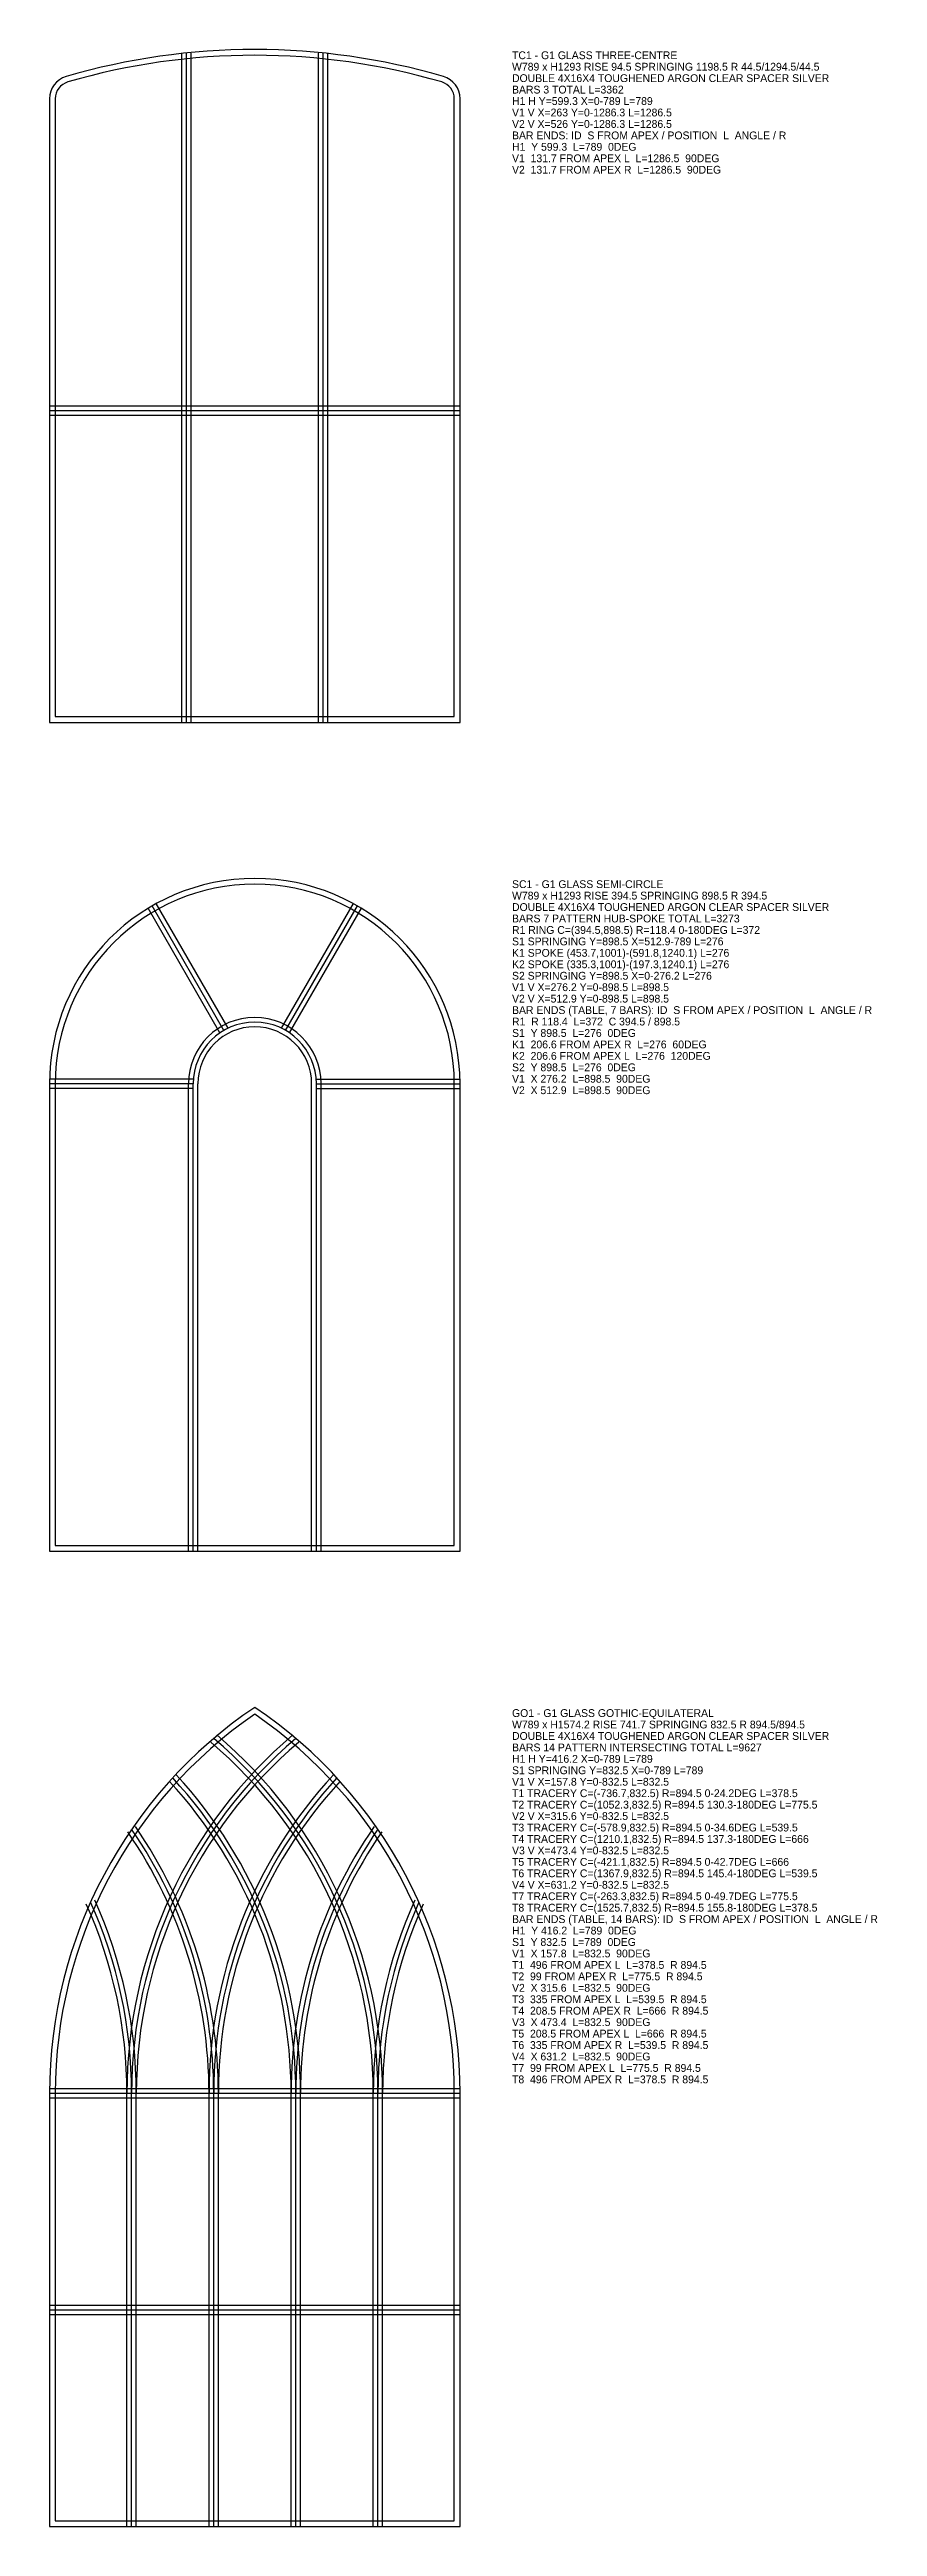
# Model space of a CAD drawing. Extents: x 0 to 1591, y -6353 to 0.
# Drawn here: x 0 to 1591, y -4760 to 0 of the extents above; entities that cross this region are included whole.
import ezdxf

# ---------------------------------------------------------------- set-up
doc = ezdxf.new("R2010")
doc.units = 0
for name, color, linetype in [('GLASS_BAR_AXES', 4, 'CONTINUOUS'), ('GLASS_BARS', 3, 'CONTINUOUS'), ('GLASS_CONTOUR', 7, 'CONTINUOUS'), ('GLASS_EDGE', 8, 'CONTINUOUS'), ('GLASS_TEXT', 2, 'CONTINUOUS')]:
    doc.layers.add(name, color=color, linetype=linetype)

msp = doc.modelspace()

# ---------------------------------------------------------------- texts
at = {"layer": 'GLASS_TEXT'}
for s, p in [('W789 x H1293 RISE 94.5 SPRINGING 1198.5 R 44.5/1294.5/44.5', (889, -40.5)), ('TC1 - G1 GLASS THREE-CENTRE', (889, -18.5)), ('DOUBLE 4X16X4 TOUGHENED ARGON CLEAR SPACER SILVER', (889, -62.5)), ('BARS 3 TOTAL L=3362', (889, -84.5)), ('H1 H Y=599.3 X=0-789 L=789', (889, -106.5)), ('V1 V X=263 Y=0-1286.3 L=1286.5', (889, -128.5)), ('V2 V X=526 Y=0-1286.3 L=1286.5', (889, -150.5)), ('BAR ENDS: ID  S FROM APEX / POSITION  L  ANGLE / R', (889, -172.5)), ('H1  Y 599.3  L=789  0DEG', (889, -194.5)), ('V1  131.7 FROM APEX L  L=1286.5  90DEG', (889, -216.5)), ('V2  131.7 FROM APEX R  L=1286.5  90DEG', (889, -238.5)), ('W789 x H1293 RISE 394.5 SPRINGING 898.5 R 394.5', (889, -1633.5)), ('SC1 - G1 GLASS SEMI-CIRCLE', (889, -1611.5)), ('DOUBLE 4X16X4 TOUGHENED ARGON CLEAR SPACER SILVER', (889, -1655.5)), ('BARS 7 PATTERN HUB-SPOKE TOTAL L=3273', (889, -1677.5)), ('S1 SPRINGING Y=898.5 X=512.9-789 L=276', (889, -1721.5)), ('R1 RING C=(394.5,898.5) R=118.4 0-180DEG L=372', (889, -1699.5)), ('K1 SPOKE (453.7,1001)-(591.8,1240.1) L=276', (889, -1743.5)), ('K2 SPOKE (335.3,1001)-(197.3,1240.1) L=276', (889, -1765.5)), ('V1 V X=276.2 Y=0-898.5 L=898.5', (889, -1809.5)), ('S2 SPRINGING Y=898.5 X=0-276.2 L=276', (889, -1787.5)), ('V2 V X=512.9 Y=0-898.5 L=898.5', (889, -1831.5)), ('BAR ENDS (TABLE, 7 BARS): ID  S FROM APEX / POSITION  L  ANGLE / R', (889, -1853.5)), ('S1  Y 898.5  L=276  0DEG', (889, -1897.5)), ('R1  R 118.4  L=372  C 394.5 / 898.5', (889, -1875.5)), ('S2  Y 898.5  L=276  0DEG', (889, -1963.5)), ('K1  206.6 FROM APEX R  L=276  60DEG', (889, -1919.5)), ('K2  206.6 FROM APEX L  L=276  120DEG', (889, -1941.5)), ('V1  X 276.2  L=898.5  90DEG', (889, -1985.5)), ('V2  X 512.9  L=898.5  90DEG', (889, -2007.5)), ('GO1 - G1 GLASS GOTHIC-EQUILATERAL', (889, -3204.5)), ('W789 x H1574.2 RISE 741.7 SPRINGING 832.5 R 894.5/894.5', (889, -3226.5)), ('DOUBLE 4X16X4 TOUGHENED ARGON CLEAR SPACER SILVER', (889, -3248.5)), ('BARS 14 PATTERN INTERSECTING TOTAL L=9627', (889, -3270.5)), ('H1 H Y=416.2 X=0-789 L=789', (889, -3292.5)), ('V1 V X=157.8 Y=0-832.5 L=832.5', (889, -3336.5)), ('S1 SPRINGING Y=832.5 X=0-789 L=789', (889, -3314.5)), ('T1 TRACERY C=(-736.7,832.5) R=894.5 0-24.2DEG L=378.5', (889, -3358.5)), ('T2 TRACERY C=(1052.3,832.5) R=894.5 130.3-180DEG L=775.5', (889, -3380.5)), ('V2 V X=315.6 Y=0-832.5 L=832.5', (889, -3402.5)), ('T3 TRACERY C=(-578.9,832.5) R=894.5 0-34.6DEG L=539.5', (889, -3424.5)), ('V3 V X=473.4 Y=0-832.5 L=832.5', (889, -3468.5)), ('T4 TRACERY C=(1210.1,832.5) R=894.5 137.3-180DEG L=666', (889, -3446.5)), ('T5 TRACERY C=(-421.1,832.5) R=894.5 0-42.7DEG L=666', (889, -3490.5)), ('V4 V X=631.2 Y=0-832.5 L=832.5', (889, -3534.5)), ('T6 TRACERY C=(1367.9,832.5) R=894.5 145.4-180DEG L=539.5', (889, -3512.5)), ('T7 TRACERY C=(-263.3,832.5) R=894.5 0-49.7DEG L=775.5', (889, -3556.5)), ('T8 TRACERY C=(1525.7,832.5) R=894.5 155.8-180DEG L=378.5', (889, -3578.5)), ('BAR ENDS (TABLE, 14 BARS): ID  S FROM APEX / POSITION  L  ANGLE / R', (889, -3600.5)), ('H1  Y 416.2  L=789  0DEG', (889, -3622.5)), ('V1  X 157.8  L=832.5  90DEG', (889, -3666.5)), ('S1  Y 832.5  L=789  0DEG', (889, -3644.5)), ('T1  496 FROM APEX L  L=378.5  R 894.5', (889, -3688.5)), ('T2  99 FROM APEX R  L=775.5  R 894.5', (889, -3710.5)), ('V2  X 315.6  L=832.5  90DEG', (889, -3732.5)), ('T3  335 FROM APEX L  L=539.5  R 894.5', (889, -3754.5)), ('V3  X 473.4  L=832.5  90DEG', (889, -3798.5)), ('T4  208.5 FROM APEX R  L=666  R 894.5', (889, -3776.5)), ('T5  208.5 FROM APEX L  L=666  R 894.5', (889, -3820.5)), ('V4  X 631.2  L=832.5  90DEG', (889, -3864.5)), ('T6  335 FROM APEX R  L=539.5  R 894.5', (889, -3842.5)), ('T7  99 FROM APEX L  L=775.5  R 894.5', (889, -3886.5)), ('T8  496 FROM APEX R  L=378.5  R 894.5', (889, -3908.5))]:
    msp.add_text(s, height=15, dxfattribs=at).set_placement(p)

# ---------------------------------------------------------------- linework, layer by layer
at = {"layer": 'GLASS_BAR_AXES'}
for points in [[(263, -1293), (263, -6.696444)], [(526, -1293), (526, -6.696444)], [(0, -693.75), (789, -693.75)], [(335.325, -1885.005893), (197.25, -1645.852978)], [(453.675, -1885.005893), (591.75, -1645.852978)], [(276.15, -1987.5), (0, -1987.5)], [(276.15, -2886), (276.15, -1987.5)], [(512.85, -1987.5), (789, -1987.5)], [(512.85, -2886), (512.85, -1987.5)], [(0, -3927.707658), (789, -3927.707658)], [(157.8, -4760.182254), (157.8, -3927.707658)], [(315.6, -4760.182254), (315.6, -3927.707658)], [(473.4, -4760.182254), (473.4, -3927.707658)], [(631.2, -4760.182254), (631.2, -3927.707658)], [(0, -4343.944956), (789, -4343.944956)]]:
    msp.add_lwpolyline(points, dxfattribs=at)
for points in [[(512.85, -1987.5, 1), (276.15, -1987.5)], [(473.4, -3245.794878, 0.220189), (157.8, -3927.707658)], [(631.2, -3927.707658, 0.220189), (315.6, -3245.794878)], [(473.4, -3927.707658, 0.188321), (236.7, -3321.5481)], [(552.3, -3321.5481, 0.188321), (315.6, -3927.707658)], [(315.6, -3927.707658, 0.151925), (157.8, -3420.358311)], [(631.2, -3420.358311, 0.151925), (473.4, -3927.707658)], [(157.8, -3927.707658, 0.106187), (78.9, -3560.3837)], [(710.1, -3560.3837, 0.106187), (631.2, -3927.707658)]]:
    msp.add_lwpolyline(points, format="xyb", dxfattribs=at)
at = {"layer": 'GLASS_BARS'}
for points in [[(254, -1293), (254, -6.696444)], [(272, -1293), (272, -6.696444)], [(517, -1293), (517, -6.696444)], [(535, -1293), (535, -6.696444)], [(0, -684.75), (789, -684.75)], [(0, -702.75), (789, -702.75)], [(327.530771, -1889.505893), (189.455771, -1650.352978)], [(343.119229, -1880.505893), (205.044229, -1641.352978)], [(445.880771, -1880.505893), (583.955771, -1641.352978)], [(461.469229, -1889.505893), (599.544229, -1650.352978)], [(276.15, -1978.5), (0, -1978.5)], [(276.15, -1996.5), (0, -1996.5)], [(267.15, -2886), (267.15, -1987.5)], [(285.15, -2886), (285.15, -1987.5)], [(503.85, -2886), (503.85, -1987.5)], [(512.85, -1978.5), (789, -1978.5)], [(512.85, -1996.5), (789, -1996.5)], [(521.85, -2886), (521.85, -1987.5)], [(0, -3918.707658), (789, -3918.707658)], [(0, -3936.707658), (789, -3936.707658)], [(148.8, -4760.182254), (148.8, -3927.707658)], [(166.8, -4760.182254), (166.8, -3927.707658)], [(306.6, -4760.182254), (306.6, -3927.707658)], [(324.6, -4760.182254), (324.6, -3927.707658)], [(464.4, -4760.182254), (464.4, -3927.707658)], [(482.4, -4760.182254), (482.4, -3927.707658)], [(622.2, -4760.182254), (622.2, -3927.707658)], [(640.2, -4760.182254), (640.2, -3927.707658)], [(0, -4334.944956), (789, -4334.944956)], [(0, -4352.944956), (789, -4352.944956)]]:
    msp.add_lwpolyline(points, dxfattribs=at)
for points in [[(521.85, -1987.5, 1), (267.15, -1987.5)], [(503.85, -1987.5, 1), (285.15, -1987.5)], [(467.575405, -3238.933821, 0.220189), (148.8, -3927.707658)], [(479.224595, -3252.655934, 0.220189), (166.8, -3927.707658)], [(622.2, -3927.707658, 0.220189), (309.775405, -3252.655934)], [(640.2, -3927.707658, 0.220189), (321.424595, -3238.933821)], [(464.4, -3927.707658, 0.188321), (230.081554, -3327.646966)], [(482.4, -3927.707658, 0.188321), (243.318446, -3315.449233)], [(545.681554, -3315.449233, 0.188321), (306.6, -3927.707658)], [(558.918446, -3327.646966, 0.188321), (324.6, -3927.707658)], [(306.6, -3927.707658, 0.151925), (150.387703, -3425.463)], [(324.6, -3927.707658, 0.151925), (165.212297, -3415.253622)], [(623.787703, -3415.253622, 0.151925), (464.4, -3927.707658)], [(638.612297, -3425.463, 0.151925), (482.4, -3927.707658)], [(148.8, -3927.707658, 0.106187), (70.693851, -3564.079525)], [(166.8, -3927.707658, 0.106187), (87.106149, -3556.687875)], [(701.893851, -3556.687875, 0.106187), (622.2, -3927.707658)], [(718.306149, -3564.079525, 0.106187), (640.2, -3927.707658)]]:
    msp.add_lwpolyline(points, format="xyb", dxfattribs=at)
at = {"layer": 'GLASS_CONTOUR'}
for points in [[(0, -1293), (789, -1293), (789, -94.5, 0.333333), (756.96, -51.78, 0.142857), (32.04, -51.78, 0.333333), (0, -94.5)], [(0, -2886), (789, -2886), (789, -1987.5, 1), (0, -1987.5)], [(0, -4760.182254), (789, -4760.182254), (789, -3927.707658, 0.249399), (394.5, -3186, 0.249399), (0, -3927.707658)]]:
    msp.add_lwpolyline(points, format="xyb", close=True, dxfattribs=at)
at = {"layer": 'GLASS_EDGE'}
for points in [[(11, -1282), (778, -1282), (778, -94.5, 0.333333), (753.88, -62.34, 0.142857), (35.12, -62.34, 0.333333), (11, -94.5)], [(11, -2875), (778, -2875), (778, -1987.5, 1), (11, -1987.5)], [(11, -4749.182254), (778, -4749.182254), (778, -3927.707658, 0.247165), (394.5, -3199.303752, 0.247165), (11, -3927.707658)]]:
    msp.add_lwpolyline(points, format="xyb", close=True, dxfattribs=at)

msp.set_redraw_order([(e.dxf.handle, doc.entitydb.next_handle()) for e in msp.query("TEXT MTEXT ATTDEF DIMENSION ARC_DIMENSION")])  # texts and dimensions are drawn at this point

doc.saveas('drawing.dxf')
